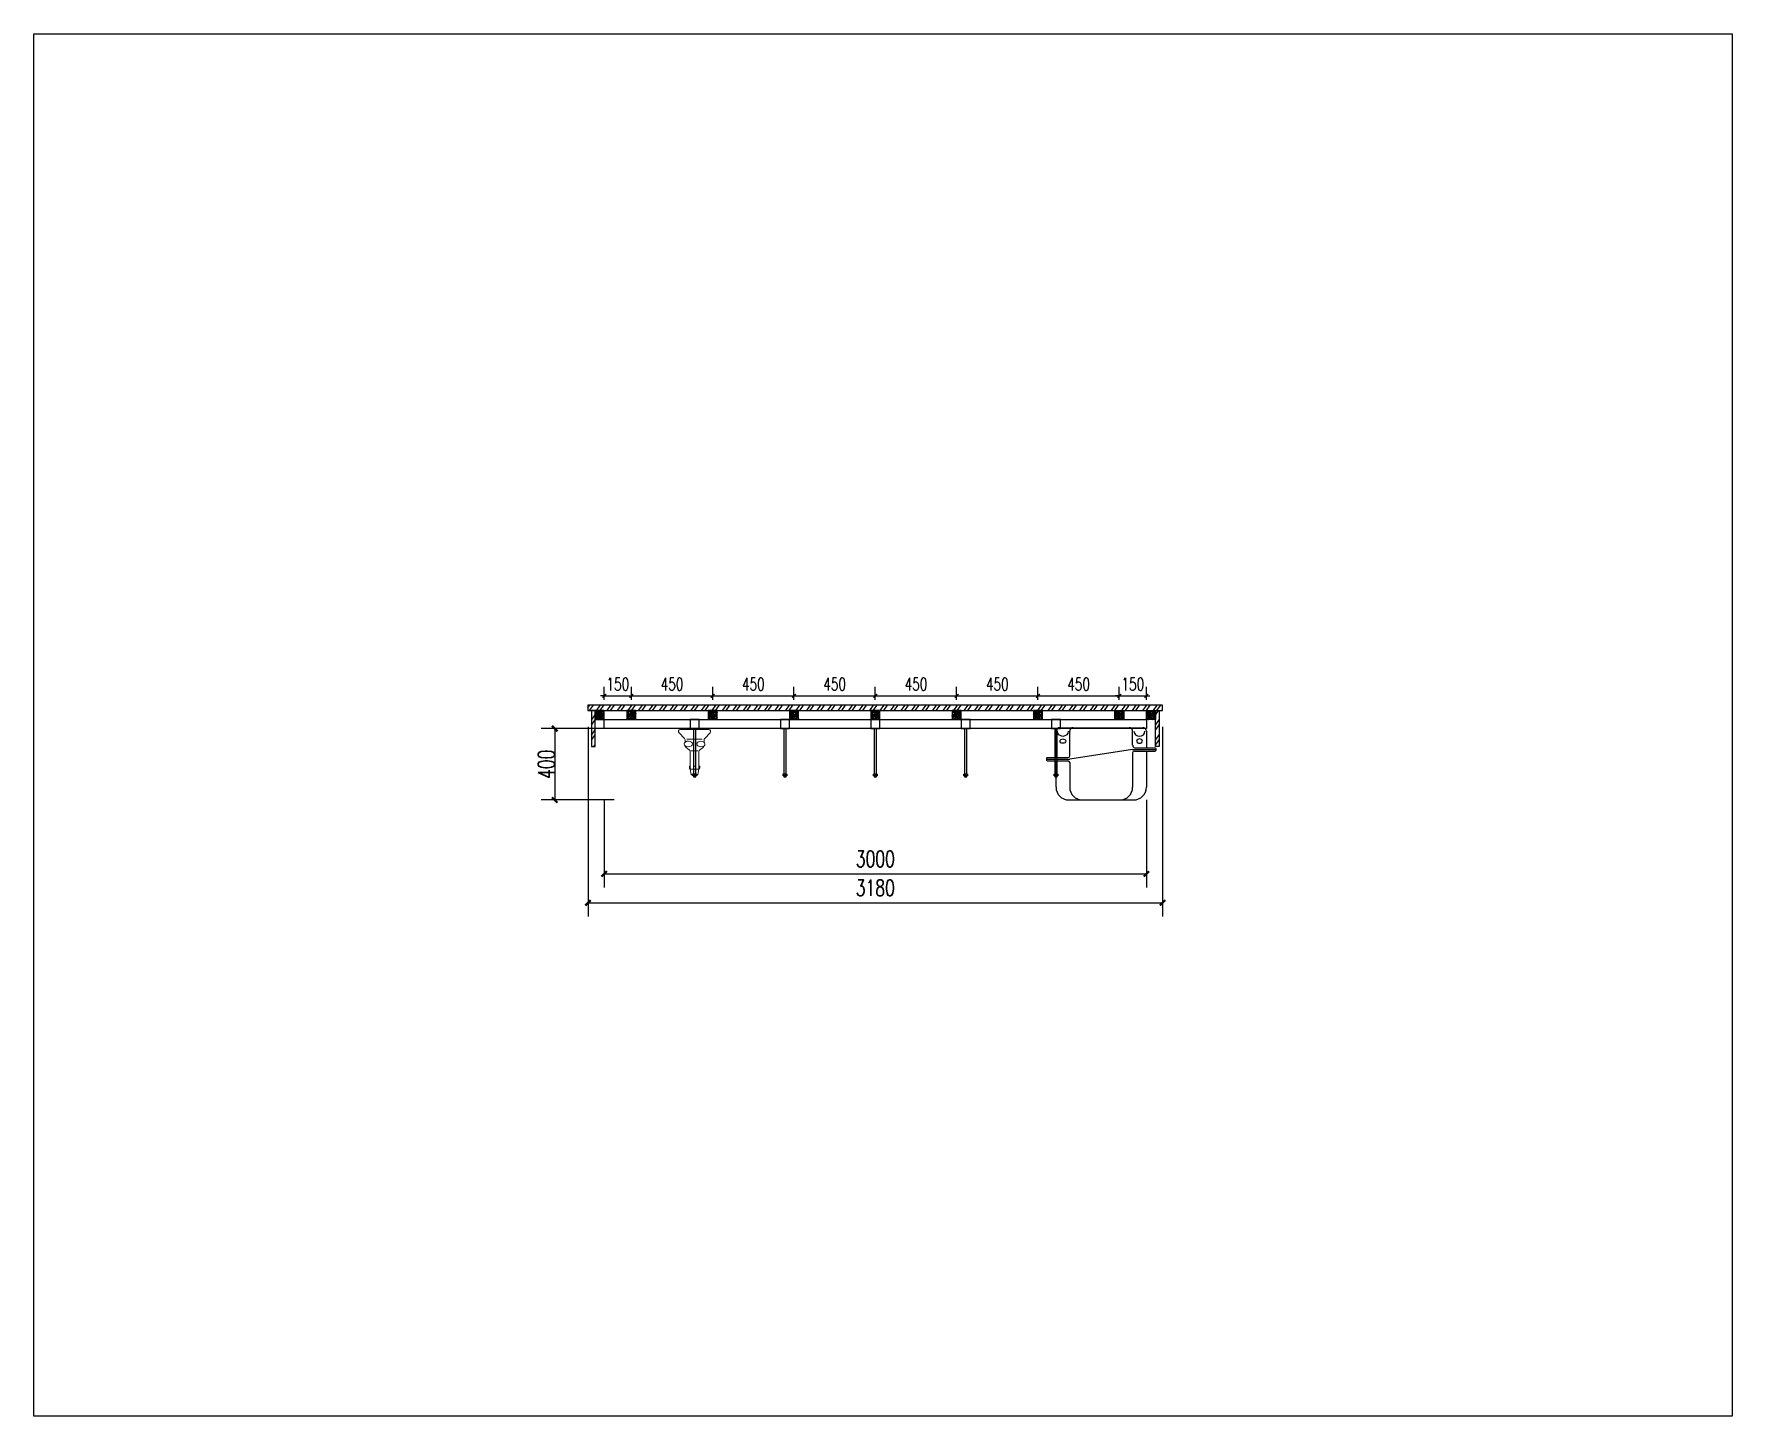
# Model space of a CAD drawing. Header units: millimetres. Extents: x -1822632 to -1305911, y 1206448 to 1536160.
# Drawn here: x -1804420 to -1795022, y 1223365 to 1231013 of the extents above; entities that cross this region are included whole.
import ezdxf

# ---------------------------------------------------------------- set-up
doc = ezdxf.new("R2010")
doc.units = ezdxf.units.MM
doc.header["$LTSCALE"] = 1000
doc.layers.get('0').update_dxf_attribs({"linetype": 'CONTINUOUS'})
doc.layers.get('DEFPOINTS').update_dxf_attribs({"linetype": 'CONTINUOUS'})
for name, color, linetype in [('FT', 252, 'CONTINUOUS'), ('GJ', 3, 'CONTINUOUS'), ('PUB_DIM', 3, 'CONTINUOUS'), ('W- bollard系船栓', 4, 'CONTINUOUS'), ('W-STEEL_FRAME钢架', 3, 'CONTINUOUS'), ('W-WOOD_STUD木龙骨', 25, 'CONTINUOUS'), ('木地板', 32, 'CONTINUOUS'), ('短销钉', 253, 'CONTINUOUS'), ('系船栓', 4, 'CONTINUOUS'), ('螺栓', 146, 'CONTINUOUS'), ('龙骨', 29, 'CONTINUOUS')]:
    doc.layers.add(name, color=color, linetype=linetype)
doc.styles.add('_TCH_DIM_T3', font='SIMPLEX', dxfattribs={"width": 0.705882, "bigfont": 'GBCBIG'})
doc.styles.get("Standard").update_dxf_attribs({"font": 'simplex.shx', "width": 0.7, "bigfont": 'gbcbig.shx'})
doc.styles.add('STANDARD_T3', font='simplex.shx', dxfattribs={"width": 0.7, "bigfont": 'gbcbig.shx'})
doc.dimstyles.new('_TCH_ARCH&&30', dxfattribs={"dimtxt": 89.25, "dimasz": 30, "dimexe": 75, "dimexo": 90, "dimgap": 37.875, "dimtad": 1, "dimdec": 0, "dimzin": 0, "dimdsep": 46, "dimtxsty": '_TCH_DIM_T3', "dimblk": 'ARCHTICK', "dimcen": 0.09, "dimclrt": 7, "dimazin": 2, "dimtfac": 1, "dimtdec": 0, "dimtix": 1, "dimtmove": 2, "dimatfit": 3, "dimfxl": 1, "dimtolj": 1, "dimtzin": 0, "dimarcsym": 0})
doc.dimstyles.new('W&&20', dxfattribs={"dimtxt": 70, "dimasz": 20, "dimexe": 50, "dimexo": 60, "dimgap": 30, "dimtad": 1, "dimdec": 0, "dimzin": 0, "dimdsep": 46, "dimtxsty": 'STANDARD_T3', "dimblk": 'ARCHTICK', "dimcen": 0.09, "dimclrd": 1, "dimclre": 1, "dimclrt": 2, "dimadec": 0, "dimazin": 0, "dimtfac": 1, "dimtdec": 0, "dimtix": 1, "dimtmove": 2, "dimatfit": 3, "dimldrblk": 'ARCHTICK', "dimfxl": 1, "dimtolj": 1, "dimtzin": 0, "dimarcsym": 0})
doc.dimstyles.new('W__30', dxfattribs={"dimtxt": 90, "dimasz": 30, "dimexe": 75, "dimexo": 90, "dimgap": 1.5, "dimtad": 1, "dimdec": 0, "dimzin": 0, "dimdsep": 46, "dimtxsty": 'Standard', "dimblk": 'ARCHTICK', "dimcen": 0.09, "dimclrd": 1, "dimclre": 1, "dimclrt": 2, "dimadec": 0, "dimazin": 0, "dimtfac": 1, "dimtdec": 0, "dimtix": 1, "dimtmove": 2, "dimatfit": 3, "dimldrblk": 'ARCHTICK', "dimfxl": 1, "dimtolj": 1, "dimtzin": 0, "dimarcsym": 0})
pattern_1 = [(0, (-302971.807, 251774.055), (40, 40), [2, -38]), (0, (-302999.807, 251778.055), (40, 40), [4, -36]), (0, (-302973.807, 251780.055), (40, 40), [2, -38]), (0, (-302997.807, 251784.055), (40, 40), [2, -38]), (0, (-302973.807, 251786.055), (40, 40), [2, -38]), (0, (-302995.807, 251788.055), (40, 40), [2, -38]), (0, (-302973.807, 251790.055), (40, 40), [2, -38]), (0, (-302995.807, 251794.055), (40, 40), [2, -22, 2, -14]), (0, (-302995.807, 251798.055), (40, 40), [4, -20, 2, -14]), (0, (-302997.807, 251804.055), (40, 40), [2, -6, 2, -16, 2, -12]), (0, (-302999.807, 251808.055), (40, 40), [2, -8, 4, -26]), (0, (-302973.807, 251810.055), (40, 40), [2, -38]), (0, (-302999.807, 251812.055), (40, 40), [2, -10, 2, -26]), (45, (-303003.807, 251774.055), (4e-15, 40), [5.65684, -50.9117025]), (45, (-302969.807, 251774.055), (4e-15, 40), [11.313708, -45.2548345]), (45, (-302969.807, 251794.055), (4e-15, 40), [2.8284, -53.7401425]), (45, (-303003.807, 251798.055), (4e-15, 40), [8.48528, -48.0832625]), (45, (-302969.807, 251798.055), (4e-15, 40), [14.142136, -42.4264065]), (45, (-302969.807, 251804.055), (4e-15, 40), [8.48528, -48.0832625]), (315, (-302977.807, 251808.055), (40, -9e-15), [2.8284, -53.7401425]), (315, (-302991.807, 251776.055), (40, -9e-15), [5.65684, -50.9117025]), (315, (-302989.807, 251792.055), (40, -9e-15), [5.65684, -50.9117025]), (315, (-302977.807, 251784.055), (40, -9e-15), [5.65684, -50.9117025]), (315, (-302979.807, 251800.055), (40, -9e-15), [5.65684, -50.9117025]), (315, (-302977.807, 251804.055), (40, -9e-15), [8.48528, -48.0832625]), (315, (-302987.807, 251780.055), (40, -9e-15), [8.48528, -48.0832625]), (315, (-302981.807, 251782.055), (40, -9e-15), [8.48528, -48.0832625]), (315, (-302987.807, 251796.055), (40, -9e-15), [8.48528, -48.0832625]), (315, (-302983.807, 251798.055), (40, -9e-15), [8.48528, -48.0832625]), (26.5650512, (-303001.807, 251782.055), (40, 2e-08), [4.4721356, -84.9705832]), (26.5650512, (-302971.807, 251780.055), (40, 2e-08), [17.888544, -71.5541751]), (26.5650512, (-302971.807, 251786.055), (40, 2e-08), [17.888544, -71.5541751]), (26.5650512, (-302971.807, 251790.055), (40, 2e-08), [17.88856, -26.8, 8.9444, -35.8097591]), (26.5650512, (-302967.807, 251796.055), (40, 2e-08), [4.4721356, -84.9705832]), (26.5650512, (-303003.807, 251810.055), (40, 2e-08), [4.4721356, -84.9705832]), (26.5650512, (-302971.807, 251810.055), (40, 2e-08), [8.944272, -80.4984471]), (333.4349488, (-302981.807, 251774.055), (40, -2e-08), [8.944272, -80.4984471]), (333.4349488, (-302995.807, 251784.055), (40, -2e-08), [8.944272, -80.4984471]), (333.4349488, (-302995.807, 251778.055), (40, -2e-08), [4.4721356, -84.9704471]), (333.4349488, (-302993.807, 251788.055), (40, -2e-08), [13.416408, -76.0263111]), (333.4349488, (-302985.807, 251788.055), (40, -2e-08), [8.944272, -80.4984471]), (333.4349488, (-302981.807, 251790.055), (40, -2e-08), [8.944272, -80.4984471]), (333.4349488, (-302993.807, 251794.055), (40, -2e-08), [4.4721356, -84.9704471]), (333.4349488, (-302991.807, 251798.055), (40, -2e-08), [4.4721356, -84.9704471]), (333.4349488, (-302975.807, 251806.055), (40, -2e-08), [4.4721356, -84.9704471]), (333.4349488, (-302977.807, 251792.055), (40, -2e-08), [4.4721356, -84.9704471]), (333.4349488, (-302995.807, 251804.055), (40, -2e-08), [13.416408, -76.0263111]), (333.4349488, (-302997.807, 251808.055), (40, -2e-08), [8.944272, -80.4984471]), (333.4349488, (-302975.807, 251796.055), (40, -2e-08), [4.472, -40.248, 4.472, -40.2507191]), (333.4349488, (-302987.807, 251804.055), (40, -2e-08), [8.944272, -80.4984471]), (333.4349488, (-302985.807, 251808.055), (40, -2e-08), [8.944272, -80.4984471]), (333.4349488, (-302997.807, 251812.055), (40, -2e-08), [8.944272, -80.4984471]), (333.4349488, (-302985.807, 251812.055), (40, -2e-08), [8.944272, -80.4984471])]
pattern_2 = [(55, (-300397.807, 251774.055), (-39.0121161, 27.3165778), []), (55, (-300375.697, 251777.953), (-39.0121161, 27.3165778), [])]

msp = doc.modelspace()

# ---------------------------------------------------------------- blocks, each defined once
blk = doc.blocks.new('$FTMT$00000017')
at = {"layer": '短销钉', "lineweight": 13}
for p, q in [((-79, 0), (79, 0)), ((-85.7, -17.4), (-55.8, -49.3)), ((-52.5, -69.4), (-52.5, -56.8)), ((-42.5, -52.3), (42.5, -52.3)), ((52.5, -69.4), (52.5, -56.8)), ((85.7, -17.4), (55.8, -49.3)), ((-48.8, -96.6), (-27.7, -113.7)), ((-24, -219.5), (-24, -121.5)), ((-19.2, -116.7), (19.2, -116.7)), ((24, -219.5), (24, -121.5)), ((48.8, -96.6), (27.7, -113.7)), ((-29, -210.6), (-29, -204.5)), ((-26, -201.5), (-24, -201.5)), ((-24, -219.5), (-18.4, -247.5)), ((-24, -219.5), (24, -219.5)), ((-16, -249.5), (16, -249.5)), ((-6, -210.5), (-6, -205.2)), ((6, -210.5), (6, -205.2)), ((24, -219.5), (18.4, -247.5)), ((26, -201.5), (24, -201.5)), ((29, -210.6), (29, -204.5))]:
    blk.add_line(p, q, dxfattribs=at)
at = {"layer": '短销钉', "lineweight": 13, "ltscale": 0.1}
for p, q in [((-18.4, -247.5), (-18, -249.5)), ((-18, -249.5), (-16, -249.5)), ((16, -249.5), (18, -249.5)), ((18.4, -247.5), (18, -249.5))]:
    blk.add_line(p, q, dxfattribs=at)
at = {"layer": '短销钉', "lineweight": 13}
for centre, radius, start, end in [((-79, -10), 10, 90, 228.00092), ((79, -10), 10, 311.99908, 90), ((-43.5, -79.5), 13.5, 126.56574, 231), ((-62.5, -56.8), 10, 0, 48.00092), ((-42.5, -88.9), 10, 184.14788, 231), ((-34.5, -63.9), 31.4, 236.13806, 303.55692), ((-34.5, -95), 31.4, 56.41658, 122.85309), ((-25.5, -79.5), 13.5, 308.36964, 51.90106), ((25.5, -79.5), 13.5, 128.09894, 231.63036), ((34.5, -63.9), 31.4, 236.43853, 303.86649), ((34.5, -95), 31.3, 57.12872, 123.60194), ((42.5, -88.9), 10, 309, 355.85212), ((43.5, -79.5), 13.5, 309, 53.43426), ((62.5, -56.8), 10, 131.99908, 180), ((-34, -121.5), 10, 0, 51), ((34, -121.5), 10, 129, 180), ((-26, -204.5), 3, 90, 180), ((-16, -247), 2.5, 191.30993, 270), ((-3, -205.2), 3, 115.37693, 180), ((0, -211.5), 10, 64.62307, 115.37693), ((3, -205.2), 3, 0, 64.62307), ((16, -247), 2.5, 270, 348.69007), ((26, -204.5), 3, 0, 90)]:
    blk.add_arc(centre, radius, start, end, dxfattribs=at)
for centre, major_axis, start_param, end_param in [((-23, -210.6), (0, -9), 4.712389, 6.115737), ((0, -210.5), (0, 9), 1.570796, 4.712389)]:
    blk.add_ellipse(centre, major_axis=major_axis, ratio=0.666667, start_param=start_param, end_param=end_param, dxfattribs=at)
at = {"layer": '短销钉', "lineweight": 13, "extrusion": (0, 0, -1)}
blk.add_ellipse((23, -210.6), major_axis=(0, -9), ratio=0.666667, start_param=4.712389, end_param=6.115737, dxfattribs=at)
blk = doc.blocks.new('$FTMT$00000012')
at = {"layer": 'FT'}
for p, q in [((-250, 234.5), (-250, 380)), ((-230, 400), (230, 400)), ((-174.3, 244.5), (-174.3, 380)), ((174.2, 303.5), (174.2, 380)), ((250, 380), (250, 288.5)), ((184.2, 288.5), (298.1, 288.5)), ((-302.1, 225.5), (-174.3, 225.5)), ((-298.1, 234.5), (-184.3, 234.5)), ((-298.1, 216.5), (-184.3, 216.5)), ((-250, 70), (-250, 216.5)), ((174.2, 279.5), (-174.3, 225.5)), ((-174.3, 206.5), (-174.3, 70)), ((174.2, 279.5), (302.1, 279.5)), ((174.2, 260.5), (174.2, 70)), ((184.2, 270.5), (298.1, 270.5)), ((250, 270.5), (250, 70)), ((-180, 0), (180, 0))]:
    blk.add_line(p, q, dxfattribs=at)
at = {"layer": 'FT', "ltscale": 0.5}
for p, q in [((302.1, 284.5), (302.1, 274.5)), ((-302.1, 230.5), (-302.1, 220.5))]:
    blk.add_line(p, q, dxfattribs=at)
at = {"layer": 'FT'}
for centre, radius, start, end in [((-230, 380), 20, 90, 180), ((-154.3, 380), 20, 90, 180), ((154.2, 380), 20, 0, 90), ((230, 380), 20, 0, 90), ((189.6, 302.9), 15.3, 177.68839, 249.69174), ((-298.1, 220.5), 4, 180, 270), ((-184.3, 244.5), 10, 270, 0), ((-184.3, 206.5), 10, 0, 90), ((184.2, 260.5), 10, 90, 180), ((298.1, 274.5), 4, 270, 0), ((-180, 70), 70, 180, 270), ((-104.3, 70), 70, 180, 270), ((104.2, 70), 70, 270, 0), ((180, 70), 70, 270, 0)]:
    blk.add_arc(centre, radius, start, end, dxfattribs=at)
at = {"layer": 'FT', "ltscale": 0.5}
for centre, start, end in [((298.1, 284.5), 0, 90), ((-298.1, 230.5), 90, 180)]:
    blk.add_arc(centre, 4, start, end, dxfattribs=at)
at = {"layer": 'FT', "extrusion": (0, 0, -1)}
blk.add_ellipse((-212.2, 380), major_axis=(-30.4, 0), ratio=0.921809, start_param=3.141593, end_param=6.283185, dxfattribs=at)
at = {"layer": 'FT'}
blk.add_ellipse((211.9, 380.4), major_axis=(30.4, 0.1), ratio=0.921809, start_param=3.141593, end_param=6.283185, dxfattribs=at)
blk.add_ellipse((-212.2, 325.5), major_axis=(-16, 0), ratio=0.75, dxfattribs=at)
at = {"layer": 'FT', "extrusion": (0, 0, -1)}
blk.add_ellipse((212.1, 325.5), major_axis=(16, 0), ratio=0.75, dxfattribs=at)
blk = doc.blocks.new('_ARCHTICK')
at = {"color": 0, "linetype": 'ByBlock', "const_width": 0.4}
blk.add_lwpolyline([(-0.5, -0.5), (0.5, 0.5)], dxfattribs=at)
blk = doc.blocks.new('*D202')
at = {"layer": 'DEFPOINTS', "color": 0, "transparency": 16777216}
for p in [(-1801353.4, 1227269.4), (-1798173.4, 1227269.4), (-1798173.4, 1226205.2)]:
    blk.add_point(p, dxfattribs=at)
at = {"layer": 'PUB_DIM', "color": 0, "lineweight": -2, "transparency": 16777216}
for p, q in [((-1801353.4, 1227179.4), (-1801353.4, 1226130.2)), ((-1798173.4, 1227179.4), (-1798173.4, 1226130.2)), ((-1801353.4, 1226205.2), (-1798173.4, 1226205.2))]:
    blk.add_line(p, q, dxfattribs=at)
at = {"layer": 'PUB_DIM', "color": 0, "lineweight": -2, "transparency": 16777216, "xscale": 30, "yscale": 30, "zscale": 30, "rotation": 180}
blk.add_blockref('_ARCHTICK', (-1801353.4, 1226205.2), dxfattribs=at)
at = {"layer": 'PUB_DIM', "color": 0, "lineweight": -2, "transparency": 16777216, "xscale": 30, "yscale": 30, "zscale": 30}
blk.add_blockref('_ARCHTICK', (-1798173.4, 1226205.2), dxfattribs=at)
at = {"layer": 'PUB_DIM', "color": 7, "transparency": 16777216, "insert": (-1799763.4, 1226287.7), "char_height": 89.25, "attachment_point": 5, "style": '_TCH_DIM_T3'}
blk.add_mtext('\\A1;3180', dxfattribs=at)
blk = doc.blocks.new('*D203')
at = {"layer": 'DEFPOINTS', "color": 0, "transparency": 16777216}
for p in [(-1801263.4, 1226866), (-1798263.4, 1226866), (-1798263.4, 1226365.5)]:
    blk.add_point(p, dxfattribs=at)
at = {"layer": 'PUB_DIM', "color": 0, "lineweight": -2, "transparency": 16777216}
for p, q in [((-1801263.4, 1226776), (-1801263.4, 1226290.5)), ((-1798263.4, 1226776), (-1798263.4, 1226290.5)), ((-1801263.4, 1226365.5), (-1798263.4, 1226365.5))]:
    blk.add_line(p, q, dxfattribs=at)
at = {"layer": 'PUB_DIM', "color": 0, "lineweight": -2, "transparency": 16777216, "xscale": 30, "yscale": 30, "zscale": 30, "rotation": 180}
blk.add_blockref('_ARCHTICK', (-1801263.4, 1226365.5), dxfattribs=at)
at = {"layer": 'PUB_DIM', "color": 0, "lineweight": -2, "transparency": 16777216, "xscale": 30, "yscale": 30, "zscale": 30}
blk.add_blockref('_ARCHTICK', (-1798263.4, 1226365.5), dxfattribs=at)
at = {"layer": 'PUB_DIM', "color": 7, "transparency": 16777216, "insert": (-1799763.4, 1226448), "char_height": 89.25, "attachment_point": 5, "style": '_TCH_DIM_T3'}
blk.add_mtext('\\A1;3000', dxfattribs=at)
blk = doc.blocks.new('*U200')
at = {"layer": 'W-WOOD_STUD木龙骨'}
h = blk.add_hatch(dxfattribs=at)
h.set_pattern_fill('木纹01', color=256, scale=10)
h.set_pattern_definition([(0, (1497970.615, -975470.3), (40, 40), [2, -38]), (0, (1497942.615, -975466.3), (40, 40), [4, -36]), (0, (1497968.615, -975464.3), (40, 40), [2, -38]), (0, (1497944.615, -975460.3), (40, 40), [2, -38]), (0, (1497968.615, -975458.3), (40, 40), [2, -38]), (0, (1497946.615, -975456.3), (40, 40), [2, -38]), (0, (1497968.615, -975454.3), (40, 40), [2, -38]), (0, (1497946.615, -975450.3), (40, 40), [2, -22, 2, -14]), (0, (1497946.615, -975446.3), (40, 40), [4, -20, 2, -14]), (0, (1497944.615, -975440.3), (40, 40), [2, -6, 2, -16, 2, -12]), (0, (1497942.615, -975436.3), (40, 40), [2, -8, 4, -26]), (0, (1497968.615, -975434.3), (40, 40), [2, -38]), (0, (1497942.615, -975432.3), (40, 40), [2, -10, 2, -26]), (45, (1497938.615, -975470.302), (4e-15, 40), [5.65684, -50.9117025]), (45, (1497972.615, -975470.302), (4e-15, 40), [11.313708, -45.2548345]), (45, (1497972.615, -975450.302), (4e-15, 40), [2.8284, -53.7401425]), (45, (1497938.615, -975446.302), (4e-15, 40), [8.48528, -48.0832625]), (45, (1497972.615, -975446.302), (4e-15, 40), [14.142136, -42.4264065]), (45, (1497972.615, -975440.302), (4e-15, 40), [8.48528, -48.0832625]), (315, (1497964.615, -975436.302), (40, -9e-15), [2.8284, -53.7401425]), (315, (1497950.615, -975468.302), (40, -9e-15), [5.65684, -50.9117025]), (315, (1497952.615, -975452.302), (40, -9e-15), [5.65684, -50.9117025]), (315, (1497964.615, -975460.302), (40, -9e-15), [5.65684, -50.9117025]), (315, (1497962.615, -975444.302), (40, -9e-15), [5.65684, -50.9117025]), (315, (1497964.615, -975440.302), (40, -9e-15), [8.48528, -48.0832625]), (315, (1497954.615, -975464.302), (40, -9e-15), [8.48528, -48.0832625]), (315, (1497960.615, -975462.302), (40, -9e-15), [8.48528, -48.0832625]), (315, (1497954.615, -975448.302), (40, -9e-15), [8.48528, -48.0832625]), (315, (1497958.615, -975446.302), (40, -9e-15), [8.48528, -48.0832625]), (26.5650512, (1497940.615, -975462.302), (40, 2e-08), [4.4721356, -84.9705832]), (26.5650512, (1497970.615, -975464.302), (40, 2e-08), [17.888544, -71.5541751]), (26.5650512, (1497970.615, -975458.302), (40, 2e-08), [17.888544, -71.5541751]), (26.5650512, (1497970.615, -975454.302), (40, 2e-08), [17.88856, -26.8, 8.9444, -35.8097591]), (26.5650512, (1497974.615, -975448.302), (40, 2e-08), [4.4721356, -84.9705832]), (26.5650512, (1497938.615, -975434.302), (40, 2e-08), [4.4721356, -84.9705832]), (26.5650512, (1497970.615, -975434.302), (40, 2e-08), [8.944272, -80.4984471]), (333.4349488, (1497960.615, -975470.302), (40, -2e-08), [8.944272, -80.4984471]), (333.4349488, (1497946.615, -975460.302), (40, -2e-08), [8.944272, -80.4984471]), (333.4349488, (1497946.615, -975466.302), (40, -2e-08), [4.4721356, -84.9704471]), (333.4349488, (1497948.615, -975456.302), (40, -2e-08), [13.416408, -76.0263111]), (333.4349488, (1497956.615, -975456.302), (40, -2e-08), [8.944272, -80.4984471]), (333.4349488, (1497960.615, -975454.302), (40, -2e-08), [8.944272, -80.4984471]), (333.4349488, (1497948.615, -975450.302), (40, -2e-08), [4.4721356, -84.9704471]), (333.4349488, (1497950.615, -975446.302), (40, -2e-08), [4.4721356, -84.9704471]), (333.4349488, (1497966.615, -975438.302), (40, -2e-08), [4.4721356, -84.9704471]), (333.4349488, (1497964.615, -975452.302), (40, -2e-08), [4.4721356, -84.9704471]), (333.4349488, (1497946.615, -975440.302), (40, -2e-08), [13.416408, -76.0263111]), (333.4349488, (1497944.615, -975436.302), (40, -2e-08), [8.944272, -80.4984471]), (333.4349488, (1497966.615, -975448.302), (40, -2e-08), [4.472, -40.248, 4.472, -40.2507191]), (333.4349488, (1497954.615, -975440.302), (40, -2e-08), [8.944272, -80.4984471]), (333.4349488, (1497956.615, -975436.302), (40, -2e-08), [8.944272, -80.4984471]), (333.4349488, (1497944.615, -975432.302), (40, -2e-08), [8.944272, -80.4984471]), (333.4349488, (1497956.615, -975432.302), (40, -2e-08), [8.944272, -80.4984471])])
h.paths.add_polyline_path([(25, 25), (-25, 25), (-25, -25), (25, -25)])
blk.add_lwpolyline([(25, 25), (-25, 25), (-25, -25), (25, -25)], close=True, dxfattribs=at)
blk = doc.blocks.new('*U201')
at = {"layer": 'W-STEEL_FRAME钢架', "color": 0, "linetype": 'ByBlock', "lineweight": -2, "transparency": 16777216}
for p in [(0, 0), (450, 0), (900, 0), (1350, 0), (1800, 0)]:
    blk.add_blockref('*U200', p, dxfattribs=at)
blk = doc.blocks.new('*D205')
at = {"layer": 'DEFPOINTS', "color": 0, "transparency": 16777216}
for p in [(-1801113.4, 1227350.7), (-1801263.4, 1227269.4), (-1801113.4, 1227269.4)]:
    blk.add_point(p, dxfattribs=at)
at = {"layer": 'W-STEEL_FRAME钢架', "color": 1, "lineweight": -2, "transparency": 16777216}
for p, q in [((-1801263.4, 1227329.4), (-1801263.4, 1227400.7)), ((-1801113.4, 1227329.4), (-1801113.4, 1227400.7)), ((-1801263.4, 1227350.7), (-1801283.4, 1227350.7)), ((-1801263.4, 1227350.7), (-1801113.4, 1227350.7)), ((-1801113.4, 1227350.7), (-1801093.4, 1227350.7))]:
    blk.add_line(p, q, dxfattribs=at)
at = {"layer": 'W-STEEL_FRAME钢架', "color": 1, "lineweight": -2, "transparency": 16777216, "xscale": 20, "yscale": 20, "zscale": 20}
blk.add_blockref('_ARCHTICK', (-1801263.4, 1227350.7), dxfattribs=at)
at = {"layer": 'W-STEEL_FRAME钢架', "color": 1, "lineweight": -2, "transparency": 16777216, "xscale": 20, "yscale": 20, "zscale": 20, "rotation": 180}
blk.add_blockref('_ARCHTICK', (-1801113.4, 1227350.7), dxfattribs=at)
at = {"layer": 'W-STEEL_FRAME钢架', "color": 2, "transparency": 16777216, "insert": (-1801188.4, 1227415.7), "char_height": 70, "attachment_point": 5, "style": 'STANDARD_T3'}
blk.add_mtext('\\A1;150', dxfattribs=at)
blk = doc.blocks.new('*D206')
at = {"layer": 'DEFPOINTS', "color": 0, "transparency": 16777216}
for p in [(-1800663.4, 1227350.7), (-1801113.4, 1227269.4), (-1800663.4, 1227269.4)]:
    blk.add_point(p, dxfattribs=at)
at = {"layer": 'W-STEEL_FRAME钢架', "color": 1, "lineweight": -2, "transparency": 16777216}
for p, q in [((-1801113.4, 1227329.4), (-1801113.4, 1227400.7)), ((-1800663.4, 1227329.4), (-1800663.4, 1227400.7)), ((-1801113.4, 1227350.7), (-1800663.4, 1227350.7))]:
    blk.add_line(p, q, dxfattribs=at)
at = {"layer": 'W-STEEL_FRAME钢架', "color": 1, "lineweight": -2, "transparency": 16777216, "xscale": 20, "yscale": 20, "zscale": 20, "rotation": 180}
blk.add_blockref('_ARCHTICK', (-1801113.4, 1227350.7), dxfattribs=at)
at = {"layer": 'W-STEEL_FRAME钢架', "color": 1, "lineweight": -2, "transparency": 16777216, "xscale": 20, "yscale": 20, "zscale": 20}
blk.add_blockref('_ARCHTICK', (-1800663.4, 1227350.7), dxfattribs=at)
at = {"layer": 'W-STEEL_FRAME钢架', "color": 2, "transparency": 16777216, "insert": (-1800888.4, 1227415.7), "char_height": 70, "attachment_point": 5, "style": 'STANDARD_T3'}
blk.add_mtext('\\A1;450', dxfattribs=at)
blk = doc.blocks.new('*D207')
at = {"layer": 'DEFPOINTS', "color": 0, "transparency": 16777216}
for p in [(-1800213.4, 1227350.7), (-1800663.4, 1227269.4), (-1800213.4, 1227269.4)]:
    blk.add_point(p, dxfattribs=at)
at = {"layer": 'W-STEEL_FRAME钢架', "color": 1, "lineweight": -2, "transparency": 16777216}
for p, q in [((-1800663.4, 1227329.4), (-1800663.4, 1227400.7)), ((-1800213.4, 1227329.4), (-1800213.4, 1227400.7)), ((-1800663.4, 1227350.7), (-1800213.4, 1227350.7))]:
    blk.add_line(p, q, dxfattribs=at)
at = {"layer": 'W-STEEL_FRAME钢架', "color": 1, "lineweight": -2, "transparency": 16777216, "xscale": 20, "yscale": 20, "zscale": 20, "rotation": 180}
blk.add_blockref('_ARCHTICK', (-1800663.4, 1227350.7), dxfattribs=at)
at = {"layer": 'W-STEEL_FRAME钢架', "color": 1, "lineweight": -2, "transparency": 16777216, "xscale": 20, "yscale": 20, "zscale": 20}
blk.add_blockref('_ARCHTICK', (-1800213.4, 1227350.7), dxfattribs=at)
at = {"layer": 'W-STEEL_FRAME钢架', "color": 2, "transparency": 16777216, "insert": (-1800438.4, 1227415.7), "char_height": 70, "attachment_point": 5, "style": 'STANDARD_T3'}
blk.add_mtext('\\A1;450', dxfattribs=at)
blk = doc.blocks.new('*D208')
at = {"layer": 'DEFPOINTS', "color": 0, "transparency": 16777216}
for p in [(-1799763.4, 1227350.7), (-1800213.4, 1227269.4), (-1799763.4, 1227269.4)]:
    blk.add_point(p, dxfattribs=at)
at = {"layer": 'W-STEEL_FRAME钢架', "color": 1, "lineweight": -2, "transparency": 16777216}
for p, q in [((-1800213.4, 1227329.4), (-1800213.4, 1227400.7)), ((-1799763.4, 1227329.4), (-1799763.4, 1227400.7)), ((-1800213.4, 1227350.7), (-1799763.4, 1227350.7))]:
    blk.add_line(p, q, dxfattribs=at)
at = {"layer": 'W-STEEL_FRAME钢架', "color": 1, "lineweight": -2, "transparency": 16777216, "xscale": 20, "yscale": 20, "zscale": 20, "rotation": 180}
blk.add_blockref('_ARCHTICK', (-1800213.4, 1227350.7), dxfattribs=at)
at = {"layer": 'W-STEEL_FRAME钢架', "color": 1, "lineweight": -2, "transparency": 16777216, "xscale": 20, "yscale": 20, "zscale": 20}
blk.add_blockref('_ARCHTICK', (-1799763.4, 1227350.7), dxfattribs=at)
at = {"layer": 'W-STEEL_FRAME钢架', "color": 2, "transparency": 16777216, "insert": (-1799988.4, 1227415.7), "char_height": 70, "attachment_point": 5, "style": 'STANDARD_T3'}
blk.add_mtext('\\A1;450', dxfattribs=at)
blk = doc.blocks.new('*D209')
at = {"layer": 'DEFPOINTS', "color": 0, "transparency": 16777216}
for p in [(-1799313.4, 1227350.7), (-1799763.4, 1227269.4), (-1799313.4, 1227269.4)]:
    blk.add_point(p, dxfattribs=at)
at = {"layer": 'W-STEEL_FRAME钢架', "color": 1, "lineweight": -2, "transparency": 16777216}
for p, q in [((-1799763.4, 1227329.4), (-1799763.4, 1227400.7)), ((-1799313.4, 1227329.4), (-1799313.4, 1227400.7)), ((-1799763.4, 1227350.7), (-1799313.4, 1227350.7))]:
    blk.add_line(p, q, dxfattribs=at)
at = {"layer": 'W-STEEL_FRAME钢架', "color": 1, "lineweight": -2, "transparency": 16777216, "xscale": 20, "yscale": 20, "zscale": 20, "rotation": 180}
blk.add_blockref('_ARCHTICK', (-1799763.4, 1227350.7), dxfattribs=at)
at = {"layer": 'W-STEEL_FRAME钢架', "color": 1, "lineweight": -2, "transparency": 16777216, "xscale": 20, "yscale": 20, "zscale": 20}
blk.add_blockref('_ARCHTICK', (-1799313.4, 1227350.7), dxfattribs=at)
at = {"layer": 'W-STEEL_FRAME钢架', "color": 2, "transparency": 16777216, "insert": (-1799538.4, 1227415.7), "char_height": 70, "attachment_point": 5, "style": 'STANDARD_T3'}
blk.add_mtext('\\A1;450', dxfattribs=at)
blk = doc.blocks.new('*D210')
at = {"layer": 'DEFPOINTS', "color": 0, "transparency": 16777216}
for p in [(-1798863.4, 1227350.7), (-1799313.4, 1227269.4), (-1798863.4, 1227269.4)]:
    blk.add_point(p, dxfattribs=at)
at = {"layer": 'W-STEEL_FRAME钢架', "color": 1, "lineweight": -2, "transparency": 16777216}
for p, q in [((-1799313.4, 1227329.4), (-1799313.4, 1227400.7)), ((-1798863.4, 1227329.4), (-1798863.4, 1227400.7)), ((-1799313.4, 1227350.7), (-1798863.4, 1227350.7))]:
    blk.add_line(p, q, dxfattribs=at)
at = {"layer": 'W-STEEL_FRAME钢架', "color": 1, "lineweight": -2, "transparency": 16777216, "xscale": 20, "yscale": 20, "zscale": 20, "rotation": 180}
blk.add_blockref('_ARCHTICK', (-1799313.4, 1227350.7), dxfattribs=at)
at = {"layer": 'W-STEEL_FRAME钢架', "color": 1, "lineweight": -2, "transparency": 16777216, "xscale": 20, "yscale": 20, "zscale": 20}
blk.add_blockref('_ARCHTICK', (-1798863.4, 1227350.7), dxfattribs=at)
at = {"layer": 'W-STEEL_FRAME钢架', "color": 2, "transparency": 16777216, "insert": (-1799088.4, 1227415.7), "char_height": 70, "attachment_point": 5, "style": 'STANDARD_T3'}
blk.add_mtext('\\A1;450', dxfattribs=at)
blk = doc.blocks.new('*D211')
at = {"layer": 'DEFPOINTS', "color": 0, "transparency": 16777216}
for p in [(-1798413.4, 1227350.7), (-1798863.4, 1227269.4), (-1798413.4, 1227269.4)]:
    blk.add_point(p, dxfattribs=at)
at = {"layer": 'W-STEEL_FRAME钢架', "color": 1, "lineweight": -2, "transparency": 16777216}
for p, q in [((-1798863.4, 1227329.4), (-1798863.4, 1227400.7)), ((-1798413.4, 1227329.4), (-1798413.4, 1227400.7)), ((-1798863.4, 1227350.7), (-1798413.4, 1227350.7))]:
    blk.add_line(p, q, dxfattribs=at)
at = {"layer": 'W-STEEL_FRAME钢架', "color": 1, "lineweight": -2, "transparency": 16777216, "xscale": 20, "yscale": 20, "zscale": 20, "rotation": 180}
blk.add_blockref('_ARCHTICK', (-1798863.4, 1227350.7), dxfattribs=at)
at = {"layer": 'W-STEEL_FRAME钢架', "color": 1, "lineweight": -2, "transparency": 16777216, "xscale": 20, "yscale": 20, "zscale": 20}
blk.add_blockref('_ARCHTICK', (-1798413.4, 1227350.7), dxfattribs=at)
at = {"layer": 'W-STEEL_FRAME钢架', "color": 2, "transparency": 16777216, "insert": (-1798638.4, 1227415.7), "char_height": 70, "attachment_point": 5, "style": 'STANDARD_T3'}
blk.add_mtext('\\A1;450', dxfattribs=at)
blk = doc.blocks.new('*D212')
at = {"layer": 'DEFPOINTS', "color": 0, "transparency": 16777216}
for p in [(-1798263.4, 1227350.7), (-1798413.4, 1227269.4), (-1798263.4, 1227269.4)]:
    blk.add_point(p, dxfattribs=at)
at = {"layer": 'W-STEEL_FRAME钢架', "color": 1, "lineweight": -2, "transparency": 16777216}
for p, q in [((-1798413.4, 1227329.4), (-1798413.4, 1227400.7)), ((-1798263.4, 1227329.4), (-1798263.4, 1227400.7)), ((-1798413.4, 1227350.7), (-1798433.4, 1227350.7)), ((-1798413.4, 1227350.7), (-1798263.4, 1227350.7)), ((-1798263.4, 1227350.7), (-1798243.4, 1227350.7))]:
    blk.add_line(p, q, dxfattribs=at)
at = {"layer": 'W-STEEL_FRAME钢架', "color": 1, "lineweight": -2, "transparency": 16777216, "xscale": 20, "yscale": 20, "zscale": 20}
blk.add_blockref('_ARCHTICK', (-1798413.4, 1227350.7), dxfattribs=at)
at = {"layer": 'W-STEEL_FRAME钢架', "color": 1, "lineweight": -2, "transparency": 16777216, "xscale": 20, "yscale": 20, "zscale": 20, "rotation": 180}
blk.add_blockref('_ARCHTICK', (-1798263.4, 1227350.7), dxfattribs=at)
at = {"layer": 'W-STEEL_FRAME钢架', "color": 2, "transparency": 16777216, "insert": (-1798338.4, 1227415.7), "char_height": 70, "attachment_point": 5, "style": 'STANDARD_T3'}
blk.add_mtext('\\A1;150', dxfattribs=at)
blk = doc.blocks.new('*D204')
at = {"layer": 'DEFPOINTS', "color": 0, "transparency": 16777216}
for p in [(-1801167.7, 1227169.4), (-1801537.5, 1226774.4), (-1801117.7, 1226774.4)]:
    blk.add_point(p, dxfattribs=at)
at = {"layer": 'PUB_DIM', "color": 1, "lineweight": -2, "transparency": 16777216}
for p, q in [((-1801257.7, 1227169.4), (-1801612.5, 1227169.4)), ((-1801537.5, 1227169.4), (-1801537.5, 1226774.4)), ((-1801207.7, 1226774.4), (-1801612.5, 1226774.4))]:
    blk.add_line(p, q, dxfattribs=at)
at = {"layer": 'PUB_DIM', "color": 1, "lineweight": -2, "transparency": 16777216, "xscale": 30, "yscale": 30, "zscale": 30}
for p, rotation in [((-1801537.5, 1227169.4), 90), ((-1801537.5, 1226774.4), 270)]:
    blk.add_blockref('_ARCHTICK', p, dxfattribs=dict(at, rotation=rotation))
at = {"layer": 'PUB_DIM', "color": 2, "transparency": 16777216, "insert": (-1801584, 1226971.9), "char_height": 90, "attachment_point": 5, "rotation": 90}
blk.add_mtext('\\A1;400', dxfattribs=at)

# ---------------------------------------------------------------- dimensions: what is measured, and where the dimension line sits
at = {"layer": 'PUB_DIM'}
for p1, p2, distance, picture, middle in [((-1801353.422, 1227269.357), (-1798173.422, 1227269.357), -1064.204, '*D202', (-1799763.422, 1226287.653)), ((-1801263.422, 1226866.022), (-1798263.422, 1226866.022), -500.564, '*D203', (-1799763.422, 1226447.957))]:
    dim = msp.add_aligned_dim(p1=p1, p2=p2, distance=distance, dimstyle='_TCH_ARCH&&30', dxfattribs=at)
    dim.commit()
    dim.dimension.update_dxf_attribs({"geometry": picture, "text_midpoint": middle})
dim = msp.add_linear_dim(base=(-1801537.478, 1226774.357), p1=(-1801167.686, 1227169.357), p2=(-1801117.686, 1226774.357), angle=90, text='400', dimstyle='W__30', dxfattribs=at)
dim.commit()
dim.dimension.update_dxf_attribs({"geometry": '*D204', "text_midpoint": (-1801583.978, 1226971.857)})
at = {"layer": 'W-STEEL_FRAME钢架'}
for base, p1, p2, picture, middle in [((-1801113.422, 1227350.653), (-1801263.422, 1227269.357), (-1801113.422, 1227269.357), '*D205', (-1801188.422, 1227415.653)), ((-1800663.422, 1227350.653), (-1801113.422, 1227269.357), (-1800663.422, 1227269.357), '*D206', (-1800888.422, 1227415.653)), ((-1800213.422, 1227350.653), (-1800663.422, 1227269.357), (-1800213.422, 1227269.357), '*D207', (-1800438.422, 1227415.653)), ((-1799763.422, 1227350.653), (-1800213.422, 1227269.357), (-1799763.422, 1227269.357), '*D208', (-1799988.422, 1227415.653)), ((-1799313.422, 1227350.653), (-1799763.422, 1227269.357), (-1799313.422, 1227269.357), '*D209', (-1799538.422, 1227415.653)), ((-1798863.422, 1227350.653), (-1799313.422, 1227269.357), (-1798863.422, 1227269.357), '*D210', (-1799088.422, 1227415.653)), ((-1798413.422, 1227350.653), (-1798863.422, 1227269.357), (-1798413.422, 1227269.357), '*D211', (-1798638.422, 1227415.653)), ((-1798263.422, 1227350.653), (-1798413.422, 1227269.357), (-1798263.422, 1227269.357), '*D212', (-1798338.422, 1227415.653))]:
    dim = msp.add_linear_dim(base=base, p1=p1, p2=p2, dimstyle='W&&20', dxfattribs=at)
    dim.commit()
    dim.dimension.update_dxf_attribs({"geometry": picture, "text_midpoint": middle})

# ---------------------------------------------------------------- hatches: boundary and pattern name
at = {"layer": 'W-WOOD_STUD木龙骨'}
h = msp.add_hatch(dxfattribs=at)
h.set_pattern_fill('木纹01', color=256, scale=10)
h.set_pattern_definition(pattern_1)
h.paths.add_polyline_path([(-1801263.422, 1227269.357), (-1801313.422, 1227269.357), (-1801313.422, 1227219.357), (-1801263.422, 1227219.357)])
h = msp.add_hatch(dxfattribs=at)
h.set_pattern_fill('木纹01', color=256, scale=10)
h.set_pattern_definition([(0, (-303142.807, 251774.055), (40, 40), [2, -38]), (0, (-303170.807, 251778.055), (40, 40), [4, -36]), (0, (-303144.807, 251780.055), (40, 40), [2, -38]), (0, (-303168.807, 251784.055), (40, 40), [2, -38]), (0, (-303144.807, 251786.055), (40, 40), [2, -38]), (0, (-303166.807, 251788.055), (40, 40), [2, -38]), (0, (-303144.807, 251790.055), (40, 40), [2, -38]), (0, (-303166.807, 251794.055), (40, 40), [2, -22, 2, -14]), (0, (-303166.807, 251798.055), (40, 40), [4, -20, 2, -14]), (0, (-303168.807, 251804.055), (40, 40), [2, -6, 2, -16, 2, -12]), (0, (-303170.807, 251808.055), (40, 40), [2, -8, 4, -26]), (0, (-303144.807, 251810.055), (40, 40), [2, -38]), (0, (-303170.807, 251812.055), (40, 40), [2, -10, 2, -26]), (45, (-303174.807, 251774.055), (4e-15, 40), [5.65684, -50.9117025]), (45, (-303140.807, 251774.055), (4e-15, 40), [11.313708, -45.2548345]), (45, (-303140.807, 251794.055), (4e-15, 40), [2.8284, -53.7401425]), (45, (-303174.807, 251798.055), (4e-15, 40), [8.48528, -48.0832625]), (45, (-303140.807, 251798.055), (4e-15, 40), [14.142136, -42.4264065]), (45, (-303140.807, 251804.055), (4e-15, 40), [8.48528, -48.0832625]), (315, (-303148.807, 251808.055), (40, -9e-15), [2.8284, -53.7401425]), (315, (-303162.807, 251776.055), (40, -9e-15), [5.65684, -50.9117025]), (315, (-303160.807, 251792.055), (40, -9e-15), [5.65684, -50.9117025]), (315, (-303148.807, 251784.055), (40, -9e-15), [5.65684, -50.9117025]), (315, (-303150.807, 251800.055), (40, -9e-15), [5.65684, -50.9117025]), (315, (-303148.807, 251804.055), (40, -9e-15), [8.48528, -48.0832625]), (315, (-303158.807, 251780.055), (40, -9e-15), [8.48528, -48.0832625]), (315, (-303152.807, 251782.055), (40, -9e-15), [8.48528, -48.0832625]), (315, (-303158.807, 251796.055), (40, -9e-15), [8.48528, -48.0832625]), (315, (-303154.807, 251798.055), (40, -9e-15), [8.48528, -48.0832625]), (26.5650512, (-303172.807, 251782.055), (40, 2e-08), [4.4721356, -84.9705832]), (26.5650512, (-303142.807, 251780.055), (40, 2e-08), [17.888544, -71.5541751]), (26.5650512, (-303142.807, 251786.055), (40, 2e-08), [17.888544, -71.5541751]), (26.5650512, (-303142.807, 251790.055), (40, 2e-08), [17.88856, -26.8, 8.9444, -35.8097591]), (26.5650512, (-303138.807, 251796.055), (40, 2e-08), [4.4721356, -84.9705832]), (26.5650512, (-303174.807, 251810.055), (40, 2e-08), [4.4721356, -84.9705832]), (26.5650512, (-303142.807, 251810.055), (40, 2e-08), [8.944272, -80.4984471]), (333.4349488, (-303152.807, 251774.055), (40, -2e-08), [8.944272, -80.4984471]), (333.4349488, (-303166.807, 251784.055), (40, -2e-08), [8.944272, -80.4984471]), (333.4349488, (-303166.807, 251778.055), (40, -2e-08), [4.4721356, -84.9704471]), (333.4349488, (-303164.807, 251788.055), (40, -2e-08), [13.416408, -76.0263111]), (333.4349488, (-303156.807, 251788.055), (40, -2e-08), [8.944272, -80.4984471]), (333.4349488, (-303152.807, 251790.055), (40, -2e-08), [8.944272, -80.4984471]), (333.4349488, (-303164.807, 251794.055), (40, -2e-08), [4.4721356, -84.9704471]), (333.4349488, (-303162.807, 251798.055), (40, -2e-08), [4.4721356, -84.9704471]), (333.4349488, (-303146.807, 251806.055), (40, -2e-08), [4.4721356, -84.9704471]), (333.4349488, (-303148.807, 251792.055), (40, -2e-08), [4.4721356, -84.9704471]), (333.4349488, (-303166.807, 251804.055), (40, -2e-08), [13.416408, -76.0263111]), (333.4349488, (-303168.807, 251808.055), (40, -2e-08), [8.944272, -80.4984471]), (333.4349488, (-303146.807, 251796.055), (40, -2e-08), [4.472, -40.248, 4.472, -40.2507191]), (333.4349488, (-303158.807, 251804.055), (40, -2e-08), [8.944272, -80.4984471]), (333.4349488, (-303156.807, 251808.055), (40, -2e-08), [8.944272, -80.4984471]), (333.4349488, (-303168.807, 251812.055), (40, -2e-08), [8.944272, -80.4984471]), (333.4349488, (-303156.807, 251812.055), (40, -2e-08), [8.944272, -80.4984471])])
h.paths.add_polyline_path([(-1801088.422, 1227269.357), (-1801138.422, 1227269.357), (-1801138.422, 1227219.357), (-1801088.422, 1227219.357)])
h = msp.add_hatch(dxfattribs=at)
h.set_pattern_fill('木纹01', color=256, scale=10)
h.set_pattern_definition([(0, (-303146.807, 251774.055), (40, 40), [2, -38]), (0, (-303174.807, 251778.055), (40, 40), [4, -36]), (0, (-303148.807, 251780.055), (40, 40), [2, -38]), (0, (-303172.807, 251784.055), (40, 40), [2, -38]), (0, (-303148.807, 251786.055), (40, 40), [2, -38]), (0, (-303170.807, 251788.055), (40, 40), [2, -38]), (0, (-303148.807, 251790.055), (40, 40), [2, -38]), (0, (-303170.807, 251794.055), (40, 40), [2, -22, 2, -14]), (0, (-303170.807, 251798.055), (40, 40), [4, -20, 2, -14]), (0, (-303172.807, 251804.055), (40, 40), [2, -6, 2, -16, 2, -12]), (0, (-303174.807, 251808.055), (40, 40), [2, -8, 4, -26]), (0, (-303148.807, 251810.055), (40, 40), [2, -38]), (0, (-303174.807, 251812.055), (40, 40), [2, -10, 2, -26]), (45, (-303178.807, 251774.055), (4e-15, 40), [5.65684, -50.9117025]), (45, (-303144.807, 251774.055), (4e-15, 40), [11.313708, -45.2548345]), (45, (-303144.807, 251794.055), (4e-15, 40), [2.8284, -53.7401425]), (45, (-303178.807, 251798.055), (4e-15, 40), [8.48528, -48.0832625]), (45, (-303144.807, 251798.055), (4e-15, 40), [14.142136, -42.4264065]), (45, (-303144.807, 251804.055), (4e-15, 40), [8.48528, -48.0832625]), (315, (-303152.807, 251808.055), (40, -9e-15), [2.8284, -53.7401425]), (315, (-303166.807, 251776.055), (40, -9e-15), [5.65684, -50.9117025]), (315, (-303164.807, 251792.055), (40, -9e-15), [5.65684, -50.9117025]), (315, (-303152.807, 251784.055), (40, -9e-15), [5.65684, -50.9117025]), (315, (-303154.807, 251800.055), (40, -9e-15), [5.65684, -50.9117025]), (315, (-303152.807, 251804.055), (40, -9e-15), [8.48528, -48.0832625]), (315, (-303162.807, 251780.055), (40, -9e-15), [8.48528, -48.0832625]), (315, (-303156.807, 251782.055), (40, -9e-15), [8.48528, -48.0832625]), (315, (-303162.807, 251796.055), (40, -9e-15), [8.48528, -48.0832625]), (315, (-303158.807, 251798.055), (40, -9e-15), [8.48528, -48.0832625]), (26.5650512, (-303176.807, 251782.055), (40, 2e-08), [4.4721356, -84.9705832]), (26.5650512, (-303146.807, 251780.055), (40, 2e-08), [17.888544, -71.5541751]), (26.5650512, (-303146.807, 251786.055), (40, 2e-08), [17.888544, -71.5541751]), (26.5650512, (-303146.807, 251790.055), (40, 2e-08), [17.88856, -26.8, 8.9444, -35.8097591]), (26.5650512, (-303142.807, 251796.055), (40, 2e-08), [4.4721356, -84.9705832]), (26.5650512, (-303178.807, 251810.055), (40, 2e-08), [4.4721356, -84.9705832]), (26.5650512, (-303146.807, 251810.055), (40, 2e-08), [8.944272, -80.4984471]), (333.4349488, (-303156.807, 251774.055), (40, -2e-08), [8.944272, -80.4984471]), (333.4349488, (-303170.807, 251784.055), (40, -2e-08), [8.944272, -80.4984471]), (333.4349488, (-303170.807, 251778.055), (40, -2e-08), [4.4721356, -84.9704471]), (333.4349488, (-303168.807, 251788.055), (40, -2e-08), [13.416408, -76.0263111]), (333.4349488, (-303160.807, 251788.055), (40, -2e-08), [8.944272, -80.4984471]), (333.4349488, (-303156.807, 251790.055), (40, -2e-08), [8.944272, -80.4984471]), (333.4349488, (-303168.807, 251794.055), (40, -2e-08), [4.4721356, -84.9704471]), (333.4349488, (-303166.807, 251798.055), (40, -2e-08), [4.4721356, -84.9704471]), (333.4349488, (-303150.807, 251806.055), (40, -2e-08), [4.4721356, -84.9704471]), (333.4349488, (-303152.807, 251792.055), (40, -2e-08), [4.4721356, -84.9704471]), (333.4349488, (-303170.807, 251804.055), (40, -2e-08), [13.416408, -76.0263111]), (333.4349488, (-303172.807, 251808.055), (40, -2e-08), [8.944272, -80.4984471]), (333.4349488, (-303150.807, 251796.055), (40, -2e-08), [4.472, -40.248, 4.472, -40.2507191]), (333.4349488, (-303162.807, 251804.055), (40, -2e-08), [8.944272, -80.4984471]), (333.4349488, (-303160.807, 251808.055), (40, -2e-08), [8.944272, -80.4984471]), (333.4349488, (-303172.807, 251812.055), (40, -2e-08), [8.944272, -80.4984471]), (333.4349488, (-303160.807, 251812.055), (40, -2e-08), [8.944272, -80.4984471])])
h.paths.add_polyline_path([(-1798438.422, 1227269.357), (-1798388.422, 1227269.357), (-1798388.422, 1227219.357), (-1798438.422, 1227219.357)])
h = msp.add_hatch(dxfattribs=at)
h.set_pattern_fill('木纹01', color=256, scale=10)
h.set_pattern_definition(pattern_1)
h.paths.add_polyline_path([(-1798263.422, 1227269.357), (-1798213.422, 1227269.357), (-1798213.422, 1227219.357), (-1798263.422, 1227219.357)])
at = {"layer": '木地板'}
h = msp.add_hatch(dxfattribs=at)
h.set_pattern_fill('ANSI32', color=256, scale=10, angle=10)
h.set_pattern_definition([(55, (-1962388.193, 1174824.77), (-39.012116, 27.316578), []), (55, (-1962366.083, 1174828.667), (-39.012116, 27.316578), [])])
h.paths.add_polyline_path([(-1801353.422, 1227269.357), (-1798173.422, 1227269.357), (-1798173.422, 1227299.357), (-1801353.422, 1227299.357)])
h = msp.add_hatch(dxfattribs=at)
h.set_pattern_fill('ANSI32', color=256, scale=10, angle=10)
h.set_pattern_definition(pattern_2)
h.paths.add_polyline_path([(-1801313.422, 1227269.357), (-1801333.422, 1227269.357), (-1801333.422, 1227069.357), (-1801313.422, 1227069.357)])
h = msp.add_hatch(dxfattribs=at)
h.set_pattern_fill('ANSI32', color=256, scale=10, angle=10)
h.set_pattern_definition(pattern_2)
h.paths.add_polyline_path([(-1798213.422, 1227269.357), (-1798193.422, 1227269.357), (-1798193.422, 1227069.357), (-1798213.422, 1227069.357)])

# ---------------------------------------------------------------- linework, layer by layer
at = {"layer": 'W- bollard系船栓'}
msp.add_lwpolyline([(-1804419.544, 1231013.054), (-1795022.159, 1231013.054), (-1795022.159, 1223365.433), (-1804419.544, 1223365.433)], close=True, dxfattribs=at)
at = {"layer": 'W-STEEL_FRAME钢架'}
for points in [[(-1798263.422, 1227169.357), (-1801263.422, 1227169.357), (-1801263.422, 1227219.357), (-1798263.422, 1227219.357)], [(-1800788.422, 1227169.357), (-1800738.422, 1227169.357), (-1800738.422, 1227219.357), (-1800788.422, 1227219.357)], [(-1800288.422, 1227169.357), (-1800238.422, 1227169.357), (-1800238.422, 1227219.357), (-1800288.422, 1227219.357)], [(-1799788.422, 1227169.357), (-1799738.422, 1227169.357), (-1799738.422, 1227219.357), (-1799788.422, 1227219.357)], [(-1799288.422, 1227169.357), (-1799238.422, 1227169.357), (-1799238.422, 1227219.357), (-1799288.422, 1227219.357)], [(-1798788.422, 1227169.357), (-1798738.422, 1227169.357), (-1798738.422, 1227219.357), (-1798788.422, 1227219.357)]]:
    msp.add_lwpolyline(points, close=True, dxfattribs=at)
at = {"layer": 'W-WOOD_STUD木龙骨'}
for points in [[(-1801263.422, 1227269.357), (-1801313.422, 1227269.357), (-1801313.422, 1227219.357), (-1801263.422, 1227219.357)], [(-1801088.422, 1227269.357), (-1801138.422, 1227269.357), (-1801138.422, 1227219.357), (-1801088.422, 1227219.357)], [(-1798438.422, 1227269.357), (-1798388.422, 1227269.357), (-1798388.422, 1227219.357), (-1798438.422, 1227219.357)], [(-1798263.422, 1227269.357), (-1798213.422, 1227269.357), (-1798213.422, 1227219.357), (-1798263.422, 1227219.357)]]:
    msp.add_lwpolyline(points, close=True, dxfattribs=at)
at = {"layer": '木地板'}
for points in [[(-1801353.422, 1227269.357), (-1798173.422, 1227269.357), (-1798173.422, 1227299.357), (-1801353.422, 1227299.357)], [(-1801313.422, 1227269.357), (-1801333.422, 1227269.357), (-1801333.422, 1227069.357), (-1801313.422, 1227069.357)], [(-1798213.422, 1227269.357), (-1798193.422, 1227269.357), (-1798193.422, 1227069.357), (-1798213.422, 1227069.357)]]:
    msp.add_lwpolyline(points, close=True, dxfattribs=at)
at = {"layer": '螺栓', "color": 156}
for points in [[(-1800769.422, 1227169.357), (-1800769.422, 1226902.357), (-1800757.422, 1226902.357), (-1800757.422, 1227169.357)], [(-1800269.422, 1227169.357), (-1800269.422, 1226902.357), (-1800257.422, 1226902.357), (-1800257.422, 1227169.357)], [(-1799769.422, 1227169.357), (-1799769.422, 1226902.357), (-1799757.422, 1226902.357), (-1799757.422, 1227169.357)], [(-1799269.422, 1227169.357), (-1799269.422, 1226902.357), (-1799257.422, 1226902.357), (-1799257.422, 1227169.357)], [(-1798769.422, 1227169.357), (-1798769.422, 1226902.357), (-1798757.422, 1226902.357), (-1798757.422, 1227169.357)]]:
    msp.add_lwpolyline(points, dxfattribs=at)
for points in [[(-1800773.922, 1226917.357), (-1800752.922, 1226917.357), (-1800752.922, 1226907.357), (-1800773.922, 1226907.357)], [(-1800772.422, 1226919.357), (-1800754.422, 1226919.357), (-1800754.422, 1226917.357), (-1800772.422, 1226917.357)], [(-1800768.922, 1226917.357), (-1800757.922, 1226917.357), (-1800757.922, 1226907.357), (-1800768.922, 1226907.357)], [(-1800273.922, 1226917.357), (-1800252.922, 1226917.357), (-1800252.922, 1226907.357), (-1800273.922, 1226907.357)], [(-1800272.422, 1226919.357), (-1800254.422, 1226919.357), (-1800254.422, 1226917.357), (-1800272.422, 1226917.357)], [(-1800268.922, 1226917.357), (-1800257.922, 1226917.357), (-1800257.922, 1226907.357), (-1800268.922, 1226907.357)], [(-1799773.922, 1226917.357), (-1799752.922, 1226917.357), (-1799752.922, 1226907.357), (-1799773.922, 1226907.357)], [(-1799772.422, 1226919.357), (-1799754.422, 1226919.357), (-1799754.422, 1226917.357), (-1799772.422, 1226917.357)], [(-1799768.922, 1226917.357), (-1799757.922, 1226917.357), (-1799757.922, 1226907.357), (-1799768.922, 1226907.357)], [(-1799273.922, 1226917.357), (-1799252.922, 1226917.357), (-1799252.922, 1226907.357), (-1799273.922, 1226907.357)], [(-1799272.422, 1226919.357), (-1799254.422, 1226919.357), (-1799254.422, 1226917.357), (-1799272.422, 1226917.357)], [(-1799268.922, 1226917.357), (-1799257.922, 1226917.357), (-1799257.922, 1226907.357), (-1799268.922, 1226907.357)], [(-1798773.922, 1226917.357), (-1798752.922, 1226917.357), (-1798752.922, 1226907.357), (-1798773.922, 1226907.357)], [(-1798772.422, 1226919.357), (-1798754.422, 1226919.357), (-1798754.422, 1226917.357), (-1798772.422, 1226917.357)], [(-1798768.922, 1226917.357), (-1798757.922, 1226917.357), (-1798757.922, 1226907.357), (-1798768.922, 1226907.357)]]:
    msp.add_lwpolyline(points, close=True, dxfattribs=at)
at = {"layer": '龙骨'}
for p, q in [((-1800769.422, 1227169.357), (-1800757.422, 1227169.357)), ((-1800269.422, 1227169.357), (-1800257.422, 1227169.357)), ((-1799769.422, 1227169.357), (-1799757.422, 1227169.357)), ((-1799269.422, 1227169.357), (-1799257.422, 1227169.357)), ((-1798769.422, 1227169.357), (-1798757.422, 1227169.357))]:
    msp.add_line(p, q, dxfattribs=at)

# ---------------------------------------------------------------- block references
at = {"layer": 'GJ'}
msp.add_blockref('$FTMT$00000017', (-1800763.422, 1227163.713, 0), dxfattribs=at)
at = {"layer": 'W-STEEL_FRAME钢架'}
msp.add_blockref('*U201', (-1800663.422, 1227244.357), dxfattribs=at)
at = {"layer": '系船栓'}
msp.add_blockref('$FTMT$00000012', (-1798513.403, 1226774.357), dxfattribs=at)

msp.set_redraw_order([(e.dxf.handle, doc.entitydb.next_handle()) for e in msp.query("TEXT MTEXT ATTDEF DIMENSION ARC_DIMENSION")])  # texts and dimensions are drawn at this point

doc.saveas('drawing.dxf')
